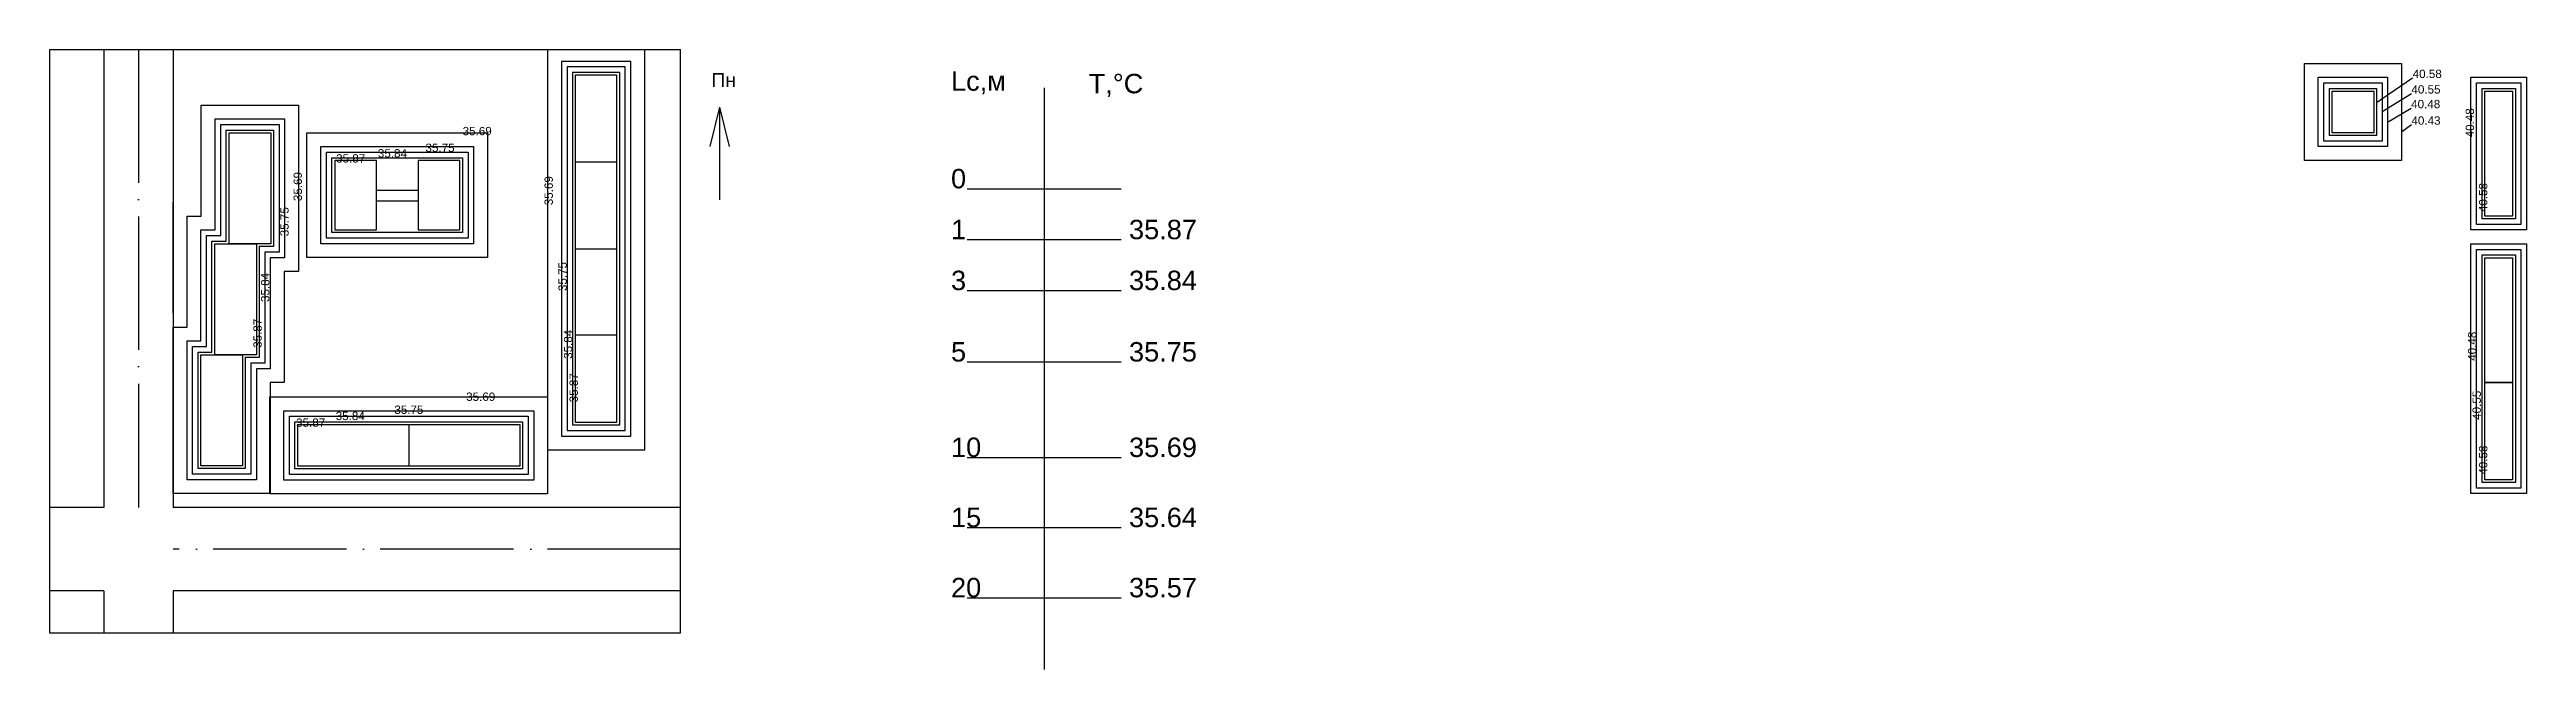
# Model space of a CAD drawing. Header units: millimetres. Extents: x 64610 to 65606, y 79330 to 79442.
# Drawn here: x 64609.8 to 65055.9, y 79329.8 to 79441.5 of the extents above; entities that cross this region are included whole.
import ezdxf

# ---------------------------------------------------------------- set-up
doc = ezdxf.new("R2010")
doc.units = ezdxf.units.MM
doc.linetypes.add('ACAD_ISO04W100', pattern=[30, 24, -3, 0, -3])
doc.styles.get("Standard").update_dxf_attribs({"font": 'arial.ttf'})

msp = doc.modelspace()

# ---------------------------------------------------------------- texts
at = {"attachment_point": 1}
for s, width, insert, char_height in [('Lc,м', 7.16226, (64772.133, 79437.583), 3.5), ('40.58', 7.16226, (65035.363, 79437.865), 1.5), ('Пн', 7.16226, (64728.982, 79437.257), 2.5), ('Т,%%DС', 7.16226, (64796.931, 79437.117), 3.5), ('40.55', 7.16226, (65035.143, 79435.062), 1.5), ('40.48', 7.16226, (65035.088, 79432.424), 1.5), ('40.43', 7.16226, (65035.143, 79429.456), 1.5), ('35.75', 7.16226, (64677.485, 79424.548), 1.5), ('35.69', 7.16226, (64684.175, 79427.556), 1.5), ('35.87', 7.16226, (64661.393, 79422.639), 1.5), ('35.84', 7.16226, (64668.908, 79423.548), 1.5), ('0', 4.03207, (64772.133, 79419.993), 3.5), ('1', 4.03207, (64772.133, 79410.825), 3.5), ('35.87', 4.03207, (64804.185, 79410.825), 3.5), ('3', 4.03207, (64772.133, 79401.658), 3.5), ('35.84', 4.03207, (64804.185, 79401.658), 3.5), ('5', 4.03207, (64772.133, 79388.795), 3.5), ('35.75', 4.03207, (64804.185, 79388.795), 3.5), ('35.69', 7.16226, (64684.811, 79379.71), 1.5), ('35.84', 7.16226, (64661.316, 79376.242), 1.5), ('35.75', 7.16226, (64671.874, 79377.365), 1.5), ('35.87', 7.16226, (64654.19, 79375.042), 1.5), ('10', 4.03207, (64772.133, 79371.594), 3.5), ('35.69', 4.03207, (64804.185, 79371.594), 3.5), ('15', 4.03207, (64772.133, 79358.957), 3.5), ('35.64', 4.03207, (64804.185, 79358.957), 3.5), ('20', 4.03207, (64772.133, 79346.32), 3.5), ('35.57', 4.03207, (64804.185, 79346.32), 3.5)]:
    msp.add_mtext_dynamic_manual_height_columns(s, width=width, gutter_width=12.5, heights=[0], dxfattribs=dict(at, insert=insert, char_height=char_height))
at = {"char_height": 1.5, "attachment_point": 1, "rotation": 90}
for s, insert in [('40.48', (65044.912, 79425.677)), ('35.69', (64653.726, 79414.196)), ('35.69', (64698.925, 79413.445)), ('40.58', (65047.311, 79412.207)), ('35.75', (64651.341, 79407.856)), ('35.75', (64701.425, 79397.979)), ('35.84', (64647.868, 79396.013)), ('35.87', (64646.49, 79387.76)), ('35.84', (64702.425, 79385.774)), ('40.48', (65045.327, 79385.426)), ('35.87', (64703.425, 79377.947)), ('40.55', (65046.143, 79374.786)), ('40.58', (65047.311, 79364.909))]:
    msp.add_mtext_dynamic_manual_height_columns(s, width=7.16226, gutter_width=12.5, heights=[0], dxfattribs=dict(at, insert=insert))

# ---------------------------------------------------------------- linework, layer by layer
for points in [[(64609.78, 79441.5), (64723.432, 79441.5)], [(64609.78, 79336.438), (64723.432, 79336.438), (64723.432, 79441.5)], [(64609.78, 79441.5), (64609.78, 79336.438)], [(64619.537, 79441.5), (64619.537, 79359)], [(64632.037, 79441.5), (64632.037, 79359)], [(64699.472, 79441.5), (64699.472, 79369.367), (64716.972, 79369.367), (64716.972, 79441.5)], [(64788.918, 79434.598), (64788.918, 79329.815)], [(65035.363, 79436.333), (65028.858, 79431.871)], [(65035.143, 79433.53), (65029.858, 79430.25)], [(64637.117, 79431.5), (64654.617, 79431.5)], [(64637.117, 79411.5), (64637.117, 79431.5)], [(64639.617, 79429), (64652.117, 79429)], [(64639.617, 79409), (64639.617, 79429)], [(64654.617, 79431.5), (64654.617, 79401.5), (64652.037, 79401.5)], [(64652.117, 79429), (64652.117, 79404)], [(64730.435, 79431.129), (64728.687, 79424.005)], [(64730.435, 79431.129), (64732.182, 79424.005)], [(64730.435, 79431.129), (64730.435, 79414.434)], [(65035.088, 79430.892), (65030.858, 79428.351)], [(64640.617, 79428), (64651.117, 79428)], [(64640.617, 79408), (64640.617, 79428)], [(64641.617, 79427), (64650.117, 79427)], [(64641.617, 79407), (64641.617, 79427)], [(64650.117, 79427), (64650.117, 79406), (64647.537, 79406)], [(64651.117, 79428), (64651.117, 79405)], [(65035.143, 79427.923), (65033.358, 79426.598)], [(64802.791, 79416.363), (64775.045, 79416.363)], [(64632.037, 79394), (64632.037, 79414)], [(64634.537, 79411.5), (64637.117, 79411.5)], [(64634.537, 79391.5), (64634.537, 79411.5)], [(64637.037, 79409), (64639.617, 79409)], [(64637.037, 79389), (64637.037, 79409)], [(64638.037, 79408), (64640.617, 79408)], [(64638.037, 79388), (64638.037, 79408)], [(64639.037, 79407), (64641.617, 79407)], [(64639.037, 79387), (64639.037, 79407)], [(64802.791, 79407.196), (64775.045, 79407.196)], [(65045.858, 79379), (65045.858, 79406.5), (65055.858, 79406.5), (65055.858, 79379)], [(64648.537, 79405), (64648.537, 79385), (64646.037, 79385)], [(64649.537, 79404), (64649.537, 79384), (64647.037, 79384)], [(64647.537, 79406), (64647.537, 79386)], [(64651.117, 79405), (64648.537, 79405)], [(64652.117, 79404), (64649.537, 79404)], [(65046.858, 79380), (65046.858, 79405.5), (65054.858, 79405.5), (65054.858, 79380)], [(65047.858, 79381), (65047.858, 79404.5), (65053.858, 79404.5), (65053.858, 79381)], [(64652.037, 79401.5), (64652.037, 79381.5)], [(64802.791, 79398.028), (64775.045, 79398.028)], [(64632.037, 79391.5), (64634.537, 79391.5)], [(64649.537, 79381.5), (64649.537, 79361.5), (64632.037, 79361.5), (64632.037, 79391.5)], [(64634.537, 79389), (64637.037, 79389)], [(64647.037, 79384), (64647.037, 79364), (64634.537, 79364), (64634.537, 79389)], [(64646.037, 79385), (64646.037, 79365), (64635.537, 79365), (64635.537, 79388)], [(64635.537, 79388), (64638.037, 79388)], [(64645.037, 79386), (64645.037, 79366), (64636.537, 79366), (64636.537, 79387)], [(64636.537, 79387), (64639.037, 79387)], [(64647.537, 79386), (64645.037, 79386)], [(64802.791, 79385.165), (64775.045, 79385.165)], [(64652.037, 79381.5), (64649.537, 79381.5)], [(65055.858, 79384), (65055.858, 79361.5), (65045.858, 79361.5), (65045.858, 79384)], [(65054.858, 79383), (65054.858, 79362.5), (65046.858, 79362.5), (65046.858, 79383)], [(65053.858, 79382), (65053.858, 79363.5), (65047.858, 79363.5), (65047.858, 79382)], [(64802.791, 79367.964), (64775.045, 79367.964)], [(64619.537, 79359), (64609.78, 79359)], [(64723.432, 79359), (64632.037, 79359)], [(64802.791, 79355.327), (64775.045, 79355.327)], [(64619.537, 79344), (64609.78, 79344)], [(64619.537, 79344), (64619.537, 79336.438)], [(64632.037, 79344), (64632.037, 79336.438)], [(64723.432, 79344), (64632.037, 79344)], [(64802.791, 79342.69), (64775.045, 79342.69)]]:
    msp.add_lwpolyline(points)
at = {"linetype": 'ACAD_ISO04W100'}
for points in [[(64625.787, 79441.5), (64625.787, 79359)], [(64723.432, 79351.5), (64632.037, 79351.5)]]:
    msp.add_lwpolyline(points, dxfattribs=at)
for points in [[(64701.972, 79439.367), (64701.972, 79371.867), (64714.472, 79371.867), (64714.472, 79439.367)], [(64702.972, 79438.367), (64702.972, 79372.867), (64713.472, 79372.867), (64713.472, 79438.367)], [(65015.858, 79439), (65033.358, 79439), (65033.358, 79421.5), (65015.858, 79421.5)], [(64703.972, 79437.367), (64703.972, 79373.867), (64712.472, 79373.867), (64712.472, 79437.367)], [(65018.358, 79436.5), (65030.858, 79436.5), (65030.858, 79424), (65018.358, 79424)], [(65019.358, 79435.5), (65029.858, 79435.5), (65029.858, 79425), (65019.358, 79425)], [(65020.358, 79434.5), (65028.858, 79434.5), (65028.858, 79426), (65020.358, 79426)], [(65045.858, 79436.5), (65055.858, 79436.5), (65055.858, 79409), (65045.858, 79409)], [(65046.858, 79435.5), (65054.858, 79435.5), (65054.858, 79410), (65046.858, 79410)], [(65047.858, 79434.5), (65053.858, 79434.5), (65053.858, 79411), (65047.858, 79411)], [(64656.146, 79426.515), (64688.646, 79426.515), (64688.646, 79404.015), (64656.146, 79404.015)], [(64658.646, 79424.015), (64686.146, 79424.015), (64686.146, 79406.515), (64658.646, 79406.515)], [(64659.646, 79423.015), (64685.146, 79423.015), (64685.146, 79407.515), (64659.646, 79407.515)], [(64660.646, 79422.015), (64684.146, 79422.015), (64684.146, 79408.515), (64660.646, 79408.515)], [(64649.472, 79378.938), (64699.472, 79378.938), (64699.472, 79361.438), (64649.472, 79361.438)], [(64651.972, 79376.438), (64696.972, 79376.438), (64696.972, 79363.938), (64651.972, 79363.938)], [(64652.972, 79375.438), (64695.972, 79375.438), (64695.972, 79364.938), (64652.972, 79364.938)], [(64653.972, 79374.438), (64694.972, 79374.438), (64694.972, 79365.938), (64653.972, 79365.938)]]:
    msp.add_lwpolyline(points, close=True)
at = {"color": 5}
for points in [[(64704.472, 79436.867), (64704.472, 79374.367), (64711.972, 79374.367), (64711.972, 79436.867), (64704.472, 79436.867)], [(65020.858, 79434), (65028.358, 79434), (65028.358, 79426.5), (65020.858, 79426.5), (65020.858, 79434)], [(65048.358, 79434), (65053.358, 79434), (65053.358, 79411.5), (65048.358, 79411.5), (65048.358, 79434)], [(64642.117, 79426.5), (64649.617, 79426.5)], [(64649.617, 79426.5), (64649.617, 79406.5), (64642.117, 79406.5), (64642.117, 79426.5)], [(64661.146, 79409.015), (64668.646, 79409.015), (64668.646, 79421.515), (64661.146, 79421.515), (64661.146, 79409.015)], [(64676.146, 79409.015), (64683.646, 79409.015), (64683.646, 79421.515), (64676.146, 79421.515), (64676.146, 79409.015)], [(64711.972, 79421.217), (64704.472, 79421.217)], [(64668.646, 79416.152), (64676.146, 79416.152)], [(64668.646, 79414.256), (64676.146, 79414.256)], [(64639.537, 79406.5), (64647.037, 79406.5)], [(64647.037, 79406.5), (64647.037, 79386.5), (64639.537, 79386.5), (64639.537, 79406.5)], [(64704.472, 79405.617), (64711.972, 79405.617)], [(65048.358, 79404), (65053.358, 79404), (65053.358, 79381.5), (65048.358, 79381.5), (65048.358, 79404)], [(64711.972, 79390.017), (64704.472, 79390.017)], [(64637.037, 79386.5), (64644.537, 79386.5)], [(64644.537, 79386.5), (64644.537, 79366.5), (64637.037, 79366.5), (64637.037, 79386.5)], [(65048.358, 79381.5), (65053.358, 79381.5), (65053.358, 79364), (65048.358, 79364), (65048.358, 79381.5)], [(64654.472, 79373.938), (64694.472, 79373.938), (64694.472, 79366.438), (64654.472, 79366.438), (64654.472, 79373.938)], [(64674.472, 79373.938), (64674.472, 79366.438)]]:
    msp.add_lwpolyline(points, dxfattribs=at)

msp.set_redraw_order([(e.dxf.handle, doc.entitydb.next_handle()) for e in msp.query("TEXT MTEXT ATTDEF DIMENSION ARC_DIMENSION")])  # texts and dimensions are drawn at this point

doc.saveas('drawing.dxf')
